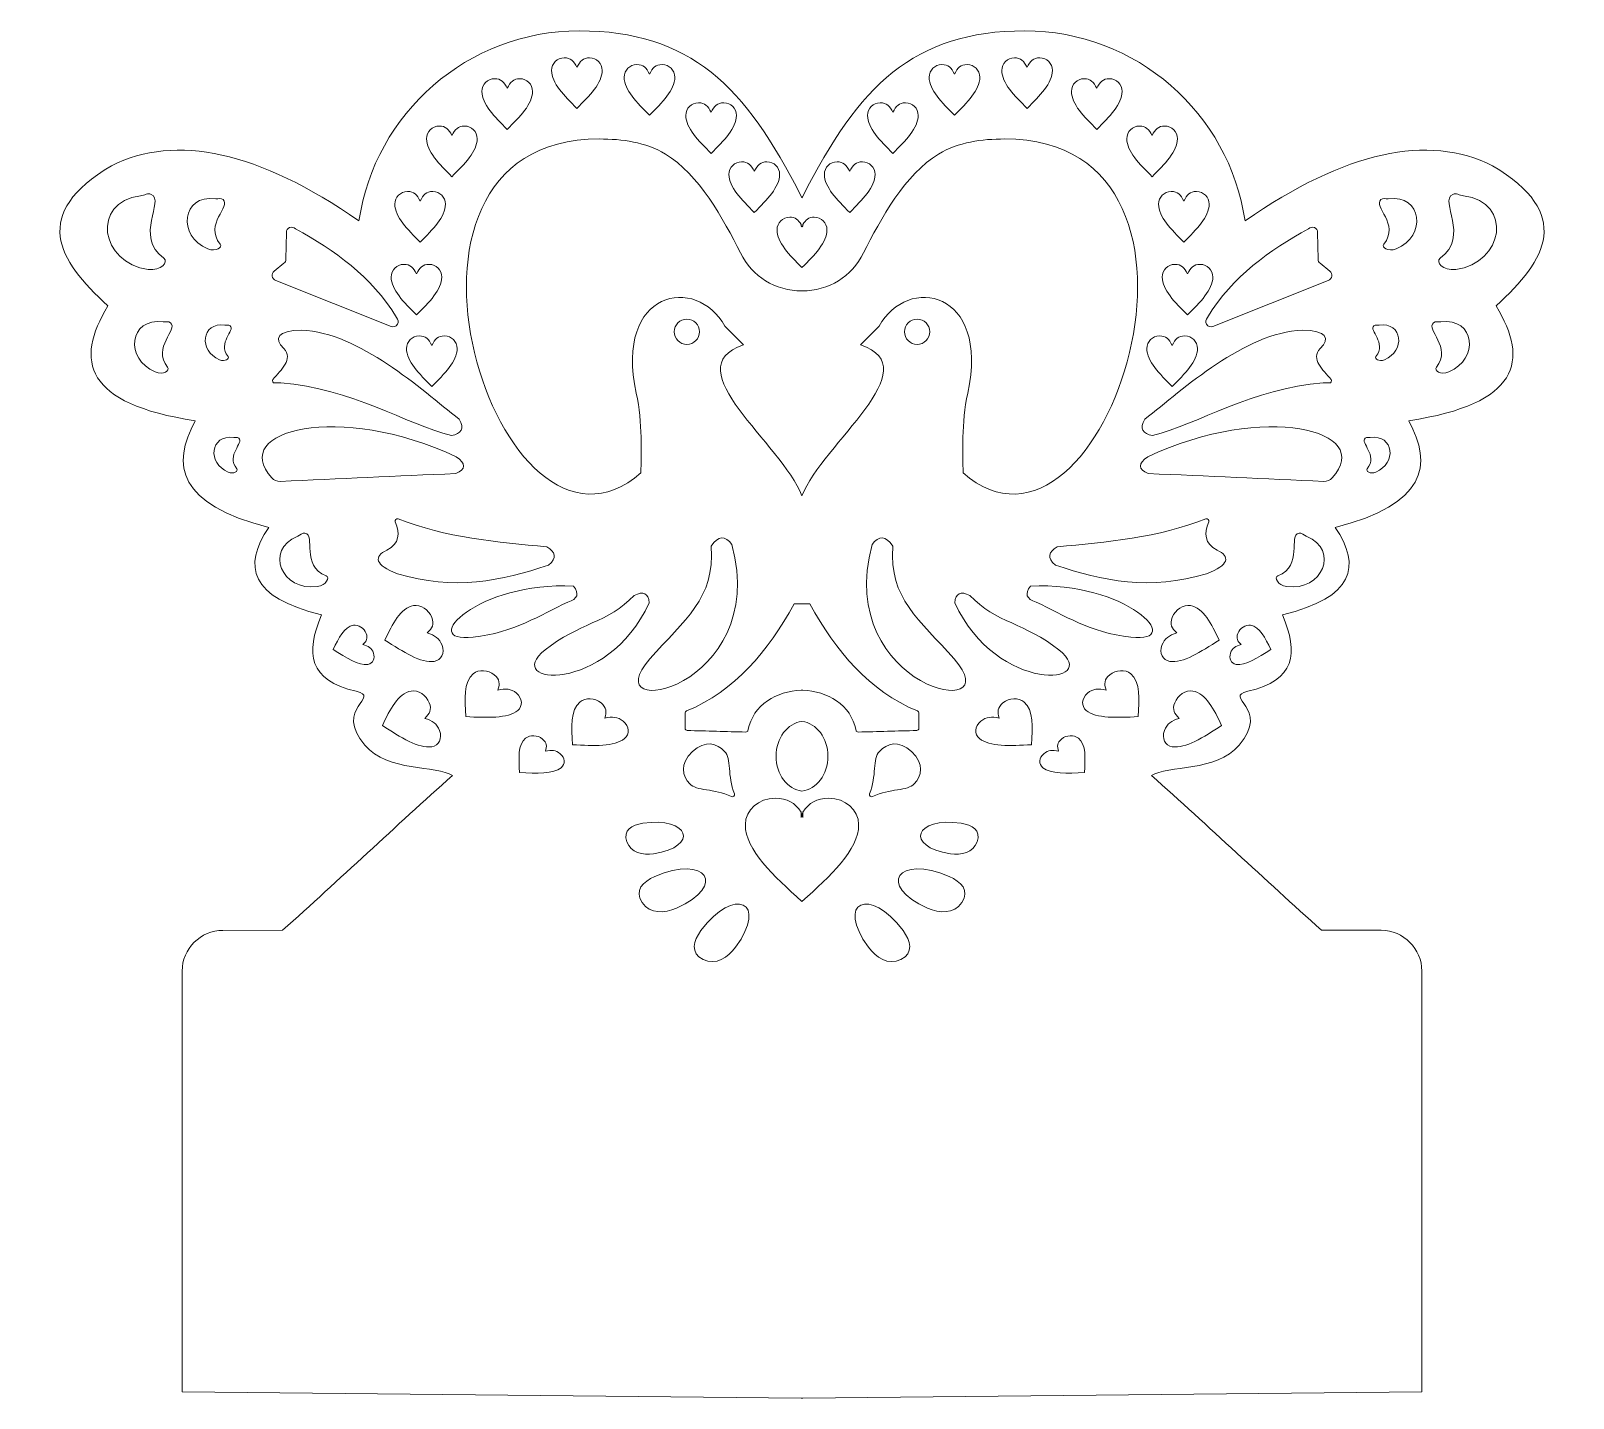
# Model space of a CAD drawing. Header units: millimetres. Extents: x -260 to 260, y -230 to 230.
import ezdxf

# ---------------------------------------------------------------- set-up
doc = ezdxf.new("R2010")
doc.units = ezdxf.units.MM
doc.header["$MEASUREMENT"] = 0
doc.layers.add('Layer 1', color=7, linetype='Continuous')

msp = doc.modelspace()

# ---------------------------------------------------------------- linework, layer by layer
at = {"layer": 'Layer 1', "color": 250, "lineweight": 20}
for points, knots in [([(0.2659, 174.5159), (0.2659, 174.5159), (0.2659, 174.6349), (0.2659, 174.6349), (0.2659, 174.6349), (0.1773, 174.4586), (0.0886, 174.2843), (0, 174.1077), (0, 174.1077), (-0.0886, 174.2843), (-0.1773, 174.4586), (-0.2659, 174.6349), (-0.2659, 174.6349), (-0.2659, 174.6349), (-0.2659, 174.5159), (-0.2659, 174.5159), (-0.2659, 174.5159), (-18.942, 211.7106), (-37.6958, 230.3104), (-75.047, 230.3104), (-75.047, 230.3104), (-112.7016, 230.3104), (-143.8947, 202.5189), (-149.2441, 166.3442), (-149.2441, 166.3442), (-183.0636, 189.6442), (-210.8863, 195.8759), (-232.6404, 184.8328), (-232.6404, 184.8328), (-259.7912, 168.7924), (-251.0795, 153.1689), (-233.8008, 137.6453), (-233.8008, 137.6453), (-245.1612, 119.1254), (-241.5349, 104.5912), (-204.4052, 98.9674), (-204.4052, 98.9674), (-212.6069, 83.9058), (-210.1472, 70.8341), (-179.6514, 62.9957), (-179.6514, 62.9957), (-188.4439, 49.9768), (-186.0768, 39.3987), (-161.8591, 33.6001), (-161.8591, 33.6001), (-167.4235, 20.5548), (-166.1028, 11.4515), (-150.2423, 7.8282), (-150.2423, 7.8282), (-141.4642, 5.8228), (-158.0282, 2.3066), (-147.2841, -10.3615), (-147.2841, -10.3615), (-139.5985, -19.4234), (-123.1211, -17.0746), (-117.7658, -20.549), (-117.7658, -20.549), (-136.8472, -37.5677), (-155.9282, -55.6784), (-175.0096, -72.6968), (-175.0096, -72.6968), (-175.0096, -72.6968), (-195.0942, -72.7169), (-195.0942, -72.7169), (-195.0942, -72.7169), (-202.6552, -72.7244), (-208.817, -78.8924), (-208.817, -86.4534), (-208.817, -86.4534), (-208.817, -86.4534), (-208.817, -228.1549), (-208.817, -228.1549), (-208.817, -228.1549), (-208.817, -228.1549), (-0.2659, -230.3049), (-0.2659, -230.3049), (-0.2659, -230.3049), (-0.2659, -230.3049), (-0.2659, -230.3104), (-0.2659, -230.3104), (-0.2659, -230.3104), (-0.2659, -230.3104), (0, -230.3077), (0, -230.3077), (0, -230.3077), (0, -230.3077), (0.2659, -230.3104), (0.2659, -230.3104), (0.2659, -230.3104), (0.2659, -230.3104), (0.2659, -230.3049), (0.2659, -230.3049), (0.2659, -230.3049), (0.2659, -230.3049), (208.817, -228.1549), (208.817, -228.1549), (208.817, -228.1549), (208.817, -228.1549), (208.817, -86.4467), (208.817, -86.4467), (208.817, -86.4467), (208.817, -78.899), (202.6798, -72.7387), (195.1322, -72.7102), (195.1322, -72.7102), (195.1322, -72.7102), (175.0096, -72.6343), (175.0096, -72.6343), (175.0096, -72.6343), (155.9283, -55.616), (136.8472, -37.5677), (117.7659, -20.549), (117.7659, -20.549), (123.1211, -17.0746), (139.5985, -19.4234), (147.2841, -10.3615), (147.2841, -10.3615), (158.0283, 2.3066), (141.4642, 5.8228), (150.2423, 7.8282), (150.2423, 7.8282), (166.1029, 11.4515), (167.4235, 20.5548), (161.8591, 33.6001), (161.8591, 33.6001), (186.0768, 39.3987), (188.4439, 49.9768), (179.6514, 62.9957), (179.6514, 62.9957), (210.1472, 70.8341), (212.6069, 83.9058), (204.4052, 98.9674), (204.4052, 98.9674), (241.535, 104.5912), (245.1612, 119.1254), (233.8008, 137.6453), (233.8008, 137.6453), (251.0795, 153.1689), (259.7913, 168.7924), (232.6404, 184.8328), (232.6404, 184.8328), (210.8863, 195.8759), (183.0636, 189.6442), (149.2441, 166.3442), (149.2441, 166.3442), (143.8947, 202.5189), (112.7016, 230.3104), (75.047, 230.3104), (75.047, 230.3104), (37.6958, 230.3104), (18.942, 211.7106), (0.2659, 174.5159)], [0, 0, 0, 0, 0.02564103, 0.02564103, 0.02564103, 0.02564103, 0.05128205, 0.05128205, 0.05128205, 0.05128205, 0.07692308, 0.07692308, 0.07692308, 0.07692308, 0.1025641, 0.1025641, 0.1025641, 0.1025641, 0.12820513, 0.12820513, 0.12820513, 0.12820513, 0.15384615, 0.15384615, 0.15384615, 0.15384615, 0.17948718, 0.17948718, 0.17948718, 0.17948718, 0.20512821, 0.20512821, 0.20512821, 0.20512821, 0.23076923, 0.23076923, 0.23076923, 0.23076923, 0.25641026, 0.25641026, 0.25641026, 0.25641026, 0.28205128, 0.28205128, 0.28205128, 0.28205128, 0.30769231, 0.30769231, 0.30769231, 0.30769231, 0.33333333, 0.33333333, 0.33333333, 0.33333333, 0.35897436, 0.35897436, 0.35897436, 0.35897436, 0.38461538, 0.38461538, 0.38461538, 0.38461538, 0.41025641, 0.41025641, 0.41025641, 0.41025641, 0.43589744, 0.43589744, 0.43589744, 0.43589744, 0.46153846, 0.46153846, 0.46153846, 0.46153846, 0.48717949, 0.48717949, 0.48717949, 0.48717949, 0.51282051, 0.51282051, 0.51282051, 0.51282051, 0.53846154, 0.53846154, 0.53846154, 0.53846154, 0.56410256, 0.56410256, 0.56410256, 0.56410256, 0.58974359, 0.58974359, 0.58974359, 0.58974359, 0.61538462, 0.61538462, 0.61538462, 0.61538462, 0.64102564, 0.64102564, 0.64102564, 0.64102564, 0.66666667, 0.66666667, 0.66666667, 0.66666667, 0.69230769, 0.69230769, 0.69230769, 0.69230769, 0.71794872, 0.71794872, 0.71794872, 0.71794872, 0.74358974, 0.74358974, 0.74358974, 0.74358974, 0.76923077, 0.76923077, 0.76923077, 0.76923077, 0.79487179, 0.79487179, 0.79487179, 0.79487179, 0.82051282, 0.82051282, 0.82051282, 0.82051282, 0.84615385, 0.84615385, 0.84615385, 0.84615385, 0.87179487, 0.87179487, 0.87179487, 0.87179487, 0.8974359, 0.8974359, 0.8974359, 0.8974359, 0.92307692, 0.92307692, 0.92307692, 0.92307692, 0.94871795, 0.94871795, 0.94871795, 0.94871795, 1, 1, 1, 1]), ([(-75.8286, 218.0429), (-74.7625, 220.175), (-73.6964, 221.2411), (-71.5636, 221.2411), (-71.5636, 221.2411), (-69.2097, 221.2411), (-67.2993, 219.3307), (-67.2993, 216.9768), (-67.2993, 216.9768), (-67.2993, 212.7118), (-71.5636, 208.4469), (-75.8286, 204.1825), (-75.8286, 204.1825), (-80.0936, 208.4469), (-84.3579, 212.7118), (-84.3579, 216.9768), (-84.3579, 216.9768), (-84.3579, 219.3307), (-82.4474, 221.2411), (-80.0936, 221.2411), (-80.0936, 221.2411), (-77.9611, 221.2411), (-76.8947, 220.175), (-75.8286, 218.0429)], [0, 0, 0, 0, 0.14285714, 0.14285714, 0.14285714, 0.14285714, 0.28571429, 0.28571429, 0.28571429, 0.28571429, 0.42857143, 0.42857143, 0.42857143, 0.42857143, 0.57142857, 0.57142857, 0.57142857, 0.57142857, 0.71428571, 0.71428571, 0.71428571, 0.71428571, 1, 1, 1, 1]), ([(-51.3757, 215.7427), (-50.3096, 217.8752), (-49.2431, 218.9413), (-47.1107, 218.9413), (-47.1107, 218.9413), (-44.7565, 218.9413), (-42.846, 217.0309), (-42.846, 214.6767), (-42.846, 214.6767), (-42.846, 210.412), (-47.1107, 206.147), (-51.3757, 201.8824), (-51.3757, 201.8824), (-55.6403, 206.147), (-59.905, 210.412), (-59.905, 214.6767), (-59.905, 214.6767), (-59.905, 217.0309), (-57.9945, 218.9413), (-55.6403, 218.9413), (-55.6403, 218.9413), (-53.5078, 218.9413), (-52.4417, 217.8752), (-51.3757, 215.7427)], [0, 0, 0, 0, 0.14285714, 0.14285714, 0.14285714, 0.14285714, 0.28571429, 0.28571429, 0.28571429, 0.28571429, 0.42857143, 0.42857143, 0.42857143, 0.42857143, 0.57142857, 0.57142857, 0.57142857, 0.57142857, 0.71428571, 0.71428571, 0.71428571, 0.71428571, 1, 1, 1, 1]), ([(51.3757, 215.7427), (50.3096, 217.8752), (49.2432, 218.9413), (47.1107, 218.9413), (47.1107, 218.9413), (44.7565, 218.9413), (42.846, 217.0309), (42.846, 214.6767), (42.846, 214.6767), (42.846, 210.412), (47.1107, 206.147), (51.3757, 201.8824), (51.3757, 201.8824), (55.6403, 206.147), (59.905, 210.412), (59.905, 214.6767), (59.905, 214.6767), (59.905, 217.0309), (57.9945, 218.9413), (55.6403, 218.9413), (55.6403, 218.9413), (53.5078, 218.9413), (52.4417, 217.8752), (51.3757, 215.7427)], [0, 0, 0, 0, 0.14285714, 0.14285714, 0.14285714, 0.14285714, 0.28571429, 0.28571429, 0.28571429, 0.28571429, 0.42857143, 0.42857143, 0.42857143, 0.42857143, 0.57142857, 0.57142857, 0.57142857, 0.57142857, 0.71428571, 0.71428571, 0.71428571, 0.71428571, 1, 1, 1, 1]), ([(75.8286, 218.0429), (74.7625, 220.175), (73.6965, 221.2411), (71.5637, 221.2411), (71.5637, 221.2411), (69.2098, 221.2411), (67.2993, 219.3307), (67.2993, 216.9768), (67.2993, 216.9768), (67.2993, 212.7118), (71.5637, 208.4469), (75.8286, 204.1825), (75.8286, 204.1825), (80.0936, 208.4469), (84.3579, 212.7118), (84.3579, 216.9768), (84.3579, 216.9768), (84.3579, 219.3307), (82.4475, 221.2411), (80.0936, 221.2411), (80.0936, 221.2411), (77.9611, 221.2411), (76.8947, 220.175), (75.8286, 218.0429)], [0, 0, 0, 0, 0.14285714, 0.14285714, 0.14285714, 0.14285714, 0.28571429, 0.28571429, 0.28571429, 0.28571429, 0.42857143, 0.42857143, 0.42857143, 0.42857143, 0.57142857, 0.57142857, 0.57142857, 0.57142857, 0.71428571, 0.71428571, 0.71428571, 0.71428571, 1, 1, 1, 1]), ([(-99.3046, 210.9787), (-98.2385, 213.1108), (-97.1724, 214.1772), (-95.0396, 214.1772), (-95.0396, 214.1772), (-92.6854, 214.1772), (-90.775, 212.2668), (-90.775, 209.9126), (-90.775, 209.9126), (-90.775, 205.6479), (-95.0396, 201.383), (-99.3046, 197.1183), (-99.3046, 197.1183), (-103.5692, 201.383), (-107.8339, 205.6479), (-107.8339, 209.9126), (-107.8339, 209.9126), (-107.8339, 212.2668), (-105.9234, 214.1772), (-103.5692, 214.1772), (-103.5692, 214.1772), (-101.4368, 214.1772), (-100.3707, 213.1108), (-99.3046, 210.9787)], [0, 0, 0, 0, 0.14285714, 0.14285714, 0.14285714, 0.14285714, 0.28571429, 0.28571429, 0.28571429, 0.28571429, 0.42857143, 0.42857143, 0.42857143, 0.42857143, 0.57142857, 0.57142857, 0.57142857, 0.57142857, 0.71428571, 0.71428571, 0.71428571, 0.71428571, 1, 1, 1, 1]), ([(99.3046, 210.9787), (98.2385, 213.1108), (97.1724, 214.1772), (95.0397, 214.1772), (95.0397, 214.1772), (92.6855, 214.1772), (90.775, 212.2668), (90.775, 209.9126), (90.775, 209.9126), (90.775, 205.6479), (95.0397, 201.383), (99.3046, 197.1183), (99.3046, 197.1183), (103.5693, 201.383), (107.8339, 205.6479), (107.8339, 209.9126), (107.8339, 209.9126), (107.8339, 212.2668), (105.9235, 214.1772), (103.5693, 214.1772), (103.5693, 214.1772), (101.4368, 214.1772), (100.3707, 213.1108), (99.3046, 210.9787)], [0, 0, 0, 0, 0.14285714, 0.14285714, 0.14285714, 0.14285714, 0.28571429, 0.28571429, 0.28571429, 0.28571429, 0.42857143, 0.42857143, 0.42857143, 0.42857143, 0.57142857, 0.57142857, 0.57142857, 0.57142857, 0.71428571, 0.71428571, 0.71428571, 0.71428571, 1, 1, 1, 1]), ([(-30.6123, 202.8909), (-29.5462, 205.023), (-28.4801, 206.0891), (-26.3473, 206.0891), (-26.3473, 206.0891), (-23.9931, 206.0891), (-22.083, 204.1787), (-22.083, 201.8245), (-22.083, 201.8245), (-22.083, 197.5598), (-26.3473, 193.2948), (-30.6123, 189.0305), (-30.6123, 189.0305), (-34.877, 193.2948), (-39.1416, 197.5598), (-39.1416, 201.8245), (-39.1416, 201.8245), (-39.1416, 204.1787), (-37.2312, 206.0891), (-34.877, 206.0891), (-34.877, 206.0891), (-32.7448, 206.0891), (-31.6784, 205.023), (-30.6123, 202.8909)], [0, 0, 0, 0, 0.14285714, 0.14285714, 0.14285714, 0.14285714, 0.28571429, 0.28571429, 0.28571429, 0.28571429, 0.42857143, 0.42857143, 0.42857143, 0.42857143, 0.57142857, 0.57142857, 0.57142857, 0.57142857, 0.71428571, 0.71428571, 0.71428571, 0.71428571, 1, 1, 1, 1]), ([(30.6123, 202.8909), (29.5462, 205.023), (28.4802, 206.0891), (26.3474, 206.0891), (26.3474, 206.0891), (23.9932, 206.0891), (22.083, 204.1787), (22.083, 201.8245), (22.083, 201.8245), (22.083, 197.5598), (26.3474, 193.2948), (30.6123, 189.0305), (30.6123, 189.0305), (34.877, 193.2948), (39.1416, 197.5598), (39.1416, 201.8245), (39.1416, 201.8245), (39.1416, 204.1787), (37.2312, 206.0891), (34.877, 206.0891), (34.877, 206.0891), (32.7448, 206.0891), (31.6784, 205.023), (30.6123, 202.8909)], [0, 0, 0, 0, 0.14285714, 0.14285714, 0.14285714, 0.14285714, 0.28571429, 0.28571429, 0.28571429, 0.28571429, 0.42857143, 0.42857143, 0.42857143, 0.42857143, 0.57142857, 0.57142857, 0.57142857, 0.57142857, 0.71428571, 0.71428571, 0.71428571, 0.71428571, 1, 1, 1, 1]), ([(-117.9422, 195.0444), (-116.8761, 197.1766), (-115.81, 198.243), (-113.6772, 198.243), (-113.6772, 198.243), (-111.3233, 198.243), (-109.4129, 196.3325), (-109.4129, 193.9783), (-109.4129, 193.9783), (-109.4129, 189.7137), (-113.6772, 185.4487), (-117.9422, 181.1841), (-117.9422, 181.1841), (-122.2072, 185.4487), (-126.4715, 189.7137), (-126.4715, 193.9783), (-126.4715, 193.9783), (-126.4715, 196.3325), (-124.5611, 198.243), (-122.2072, 198.243), (-122.2072, 198.243), (-120.0747, 198.243), (-119.0083, 197.1766), (-117.9422, 195.0444)], [0, 0, 0, 0, 0.14285714, 0.14285714, 0.14285714, 0.14285714, 0.28571429, 0.28571429, 0.28571429, 0.28571429, 0.42857143, 0.42857143, 0.42857143, 0.42857143, 0.57142857, 0.57142857, 0.57142857, 0.57142857, 0.71428571, 0.71428571, 0.71428571, 0.71428571, 1, 1, 1, 1]), ([(117.9422, 195.0444), (116.8761, 197.1766), (115.8101, 198.243), (113.6773, 198.243), (113.6773, 198.243), (111.3234, 198.243), (109.4129, 196.3325), (109.4129, 193.9783), (109.4129, 193.9783), (109.4129, 189.7137), (113.6773, 185.4487), (117.9422, 181.1841), (117.9422, 181.1841), (122.2072, 185.4487), (126.4715, 189.7137), (126.4715, 193.9783), (126.4715, 193.9783), (126.4715, 196.3325), (124.5611, 198.243), (122.2072, 198.243), (122.2072, 198.243), (120.0747, 198.243), (119.0083, 197.1766), (117.9422, 195.0444)], [0, 0, 0, 0, 0.14285714, 0.14285714, 0.14285714, 0.14285714, 0.28571429, 0.28571429, 0.28571429, 0.28571429, 0.42857143, 0.42857143, 0.42857143, 0.42857143, 0.57142857, 0.57142857, 0.57142857, 0.57142857, 0.71428571, 0.71428571, 0.71428571, 0.71428571, 1, 1, 1, 1]), ([(0, 73.6276), (-6.9516, 91.3766), (-43.012, 116.6944), (-19.761, 124.5244), (-19.761, 124.5244), (-19.761, 124.5244), (-26.0014, 130.8063), (-26.0014, 130.8063), (-26.0014, 130.8063), (-35.4279, 148.2224), (-63.4375, 143.0403), (-55.8112, 108.2451), (-55.8112, 108.2451), (-53.6175, 98.2363), (-54.2457, 87.7798), (-54.2457, 81.4609), (-54.2457, 81.4609), (-101.8222, 39.541), (-151.568, 193.8879), (-68.2827, 193.8879), (-68.2827, 193.8879), (-60.5553, 193.8879), (-52.7626, 192.8212), (-46.0246, 188.8046), (-46.0246, 188.8046), (-34.7779, 182.1008), (-26.4217, 166.8301), (-20.7627, 155.5122), (-20.7627, 155.5122), (-16.7384, 147.4633), (-9.0284, 142.6986), (-0.03, 142.6986), (-0.03, 142.6986), (-0.03, 142.6986), (-0.0068, 142.6986), (-0.0068, 142.6986), (-0.0068, 142.6986), (-0.0068, 142.6986), (-0.0024, 142.6986), (-0.0024, 142.6986), (-0.0024, 142.6986), (-0.0024, 142.6986), (-0.0022, 142.6986), (-0.0022, 142.6986), (-0.0022, 142.6986), (-0.0022, 142.6986), (0.0022, 142.6986), (0.0022, 142.6986), (0.0022, 142.6986), (0.0022, 142.6986), (0.0025, 142.6986), (0.0025, 142.6986), (0.0025, 142.6986), (0.0025, 142.6986), (0.0068, 142.6986), (0.0068, 142.6986), (0.0068, 142.6986), (0.0068, 142.6986), (0.03, 142.6986), (0.03, 142.6986), (0.03, 142.6986), (9.0284, 142.6986), (16.7385, 147.4633), (20.7628, 155.5122), (20.7628, 155.5122), (26.4217, 166.8301), (34.7779, 182.1008), (46.0247, 188.8046), (46.0247, 188.8046), (52.7626, 192.8212), (60.5553, 193.8879), (68.2827, 193.8879), (68.2827, 193.8879), (151.5681, 193.8879), (101.8223, 39.541), (54.2457, 81.4609), (54.2457, 81.4609), (54.2457, 87.7798), (53.6176, 98.2363), (55.8112, 108.2451), (55.8112, 108.2451), (63.4376, 143.0403), (35.4279, 148.2224), (26.0015, 130.8063), (26.0015, 130.8063), (26.0015, 130.8063), (19.761, 124.5244), (19.761, 124.5244), (19.761, 124.5244), (43.012, 116.6944), (6.9516, 91.3766), (0, 73.6276)], [0, 0, 0, 0, 0.04166667, 0.04166667, 0.04166667, 0.04166667, 0.08333333, 0.08333333, 0.08333333, 0.08333333, 0.125, 0.125, 0.125, 0.125, 0.16666667, 0.16666667, 0.16666667, 0.16666667, 0.20833333, 0.20833333, 0.20833333, 0.20833333, 0.25, 0.25, 0.25, 0.25, 0.29166667, 0.29166667, 0.29166667, 0.29166667, 0.33333333, 0.33333333, 0.33333333, 0.33333333, 0.375, 0.375, 0.375, 0.375, 0.41666667, 0.41666667, 0.41666667, 0.41666667, 0.45833333, 0.45833333, 0.45833333, 0.45833333, 0.5, 0.5, 0.5, 0.5, 0.54166667, 0.54166667, 0.54166667, 0.54166667, 0.58333333, 0.58333333, 0.58333333, 0.58333333, 0.625, 0.625, 0.625, 0.625, 0.66666667, 0.66666667, 0.66666667, 0.66666667, 0.70833333, 0.70833333, 0.70833333, 0.70833333, 0.75, 0.75, 0.75, 0.75, 0.79166667, 0.79166667, 0.79166667, 0.79166667, 0.83333333, 0.83333333, 0.83333333, 0.83333333, 0.875, 0.875, 0.875, 0.875, 0.91666667, 0.91666667, 0.91666667, 0.91666667, 1, 1, 1, 1]), ([(-16.0662, 183.0147), (-14.9998, 185.1469), (-13.9337, 186.2129), (-11.8013, 186.2129), (-11.8013, 186.2129), (-9.4471, 186.2129), (-7.5366, 184.3025), (-7.5366, 181.9483), (-7.5366, 181.9483), (-7.5366, 177.6836), (-11.8013, 173.4187), (-16.0662, 169.1543), (-16.0662, 169.1543), (-20.3309, 173.4187), (-24.5955, 177.6836), (-24.5955, 181.9483), (-24.5955, 181.9483), (-24.5955, 184.3025), (-22.6851, 186.2129), (-20.3309, 186.2129), (-20.3309, 186.2129), (-18.1984, 186.2129), (-17.1323, 185.1469), (-16.0662, 183.0147)], [0, 0, 0, 0, 0.14285714, 0.14285714, 0.14285714, 0.14285714, 0.28571429, 0.28571429, 0.28571429, 0.28571429, 0.42857143, 0.42857143, 0.42857143, 0.42857143, 0.57142857, 0.57142857, 0.57142857, 0.57142857, 0.71428571, 0.71428571, 0.71428571, 0.71428571, 1, 1, 1, 1]), ([(16.0663, 183.0147), (14.9999, 185.1469), (13.9338, 186.2129), (11.8013, 186.2129), (11.8013, 186.2129), (9.4471, 186.2129), (7.5366, 184.3025), (7.5366, 181.9483), (7.5366, 181.9483), (7.5366, 177.6836), (11.8013, 173.4187), (16.0663, 169.1543), (16.0663, 169.1543), (20.3309, 173.4187), (24.5956, 177.6836), (24.5956, 181.9483), (24.5956, 181.9483), (24.5956, 184.3025), (22.6851, 186.2129), (20.3309, 186.2129), (20.3309, 186.2129), (18.1984, 186.2129), (17.1323, 185.1469), (16.0663, 183.0147)], [0, 0, 0, 0, 0.14285714, 0.14285714, 0.14285714, 0.14285714, 0.28571429, 0.28571429, 0.28571429, 0.28571429, 0.42857143, 0.42857143, 0.42857143, 0.42857143, 0.57142857, 0.57142857, 0.57142857, 0.57142857, 0.71428571, 0.71428571, 0.71428571, 0.71428571, 1, 1, 1, 1]), ([(-214.9527, 153.6796), (-213.3686, 152.5157), (-215.9158, 149.3709), (-220.2355, 149.926), (-220.2355, 149.926), (-236.4604, 152.0102), (-239.6493, 172.5936), (-222.8352, 174.7387), (-222.8352, 174.7387), (-221.5066, 174.9082), (-220.4337, 175.7931), (-219.219, 175.2278), (-219.219, 175.2278), (-214.4678, 173.0161), (-225.2207, 161.2233), (-214.9527, 153.6796)], [0, 0, 0, 0, 0.2, 0.2, 0.2, 0.2, 0.4, 0.4, 0.4, 0.4, 0.6, 0.6, 0.6, 0.6, 1, 1, 1, 1]), ([(-195.9962, 158.4405), (-195.1525, 157.3917), (-197.3915, 155.7577), (-200.1534, 156.8843), (-200.1534, 156.8843), (-210.5275, 161.1168), (-209.0196, 175.3037), (-197.5119, 173.7672), (-197.5119, 173.7672), (-196.6025, 173.6459), (-195.7369, 174.0429), (-195.0318, 173.4551), (-195.0318, 173.4551), (-192.2754, 171.1562), (-201.4673, 165.2395), (-195.9962, 158.4405)], [0, 0, 0, 0, 0.2, 0.2, 0.2, 0.2, 0.4, 0.4, 0.4, 0.4, 0.6, 0.6, 0.6, 0.6, 1, 1, 1, 1]), ([(-128.639, 172.9856), (-127.573, 175.1177), (-126.5069, 176.1838), (-124.3741, 176.1838), (-124.3741, 176.1838), (-122.0199, 176.1838), (-120.1094, 174.2733), (-120.1094, 171.9195), (-120.1094, 171.9195), (-120.1094, 167.6545), (-124.3741, 163.3895), (-128.639, 159.1252), (-128.639, 159.1252), (-132.9037, 163.3895), (-137.1683, 167.6545), (-137.1683, 171.9195), (-137.1683, 171.9195), (-137.1683, 174.2733), (-135.2579, 176.1838), (-132.9037, 176.1838), (-132.9037, 176.1838), (-130.7712, 176.1838), (-129.7051, 175.1177), (-128.639, 172.9856)], [0, 0, 0, 0, 0.14285714, 0.14285714, 0.14285714, 0.14285714, 0.28571429, 0.28571429, 0.28571429, 0.28571429, 0.42857143, 0.42857143, 0.42857143, 0.42857143, 0.57142857, 0.57142857, 0.57142857, 0.57142857, 0.71428571, 0.71428571, 0.71428571, 0.71428571, 1, 1, 1, 1]), ([(128.6391, 172.9856), (127.573, 175.1177), (126.5069, 176.1838), (124.3741, 176.1838), (124.3741, 176.1838), (122.0199, 176.1838), (120.1095, 174.2733), (120.1095, 171.9195), (120.1095, 171.9195), (120.1095, 167.6545), (124.3741, 163.3895), (128.6391, 159.1252), (128.6391, 159.1252), (132.9037, 163.3895), (137.1684, 167.6545), (137.1684, 171.9195), (137.1684, 171.9195), (137.1684, 174.2733), (135.2579, 176.1838), (132.9037, 176.1838), (132.9037, 176.1838), (130.7712, 176.1838), (129.7052, 175.1177), (128.6391, 172.9856)], [0, 0, 0, 0, 0.14285714, 0.14285714, 0.14285714, 0.14285714, 0.28571429, 0.28571429, 0.28571429, 0.28571429, 0.42857143, 0.42857143, 0.42857143, 0.42857143, 0.57142857, 0.57142857, 0.57142857, 0.57142857, 0.71428571, 0.71428571, 0.71428571, 0.71428571, 1, 1, 1, 1]), ([(195.9963, 158.4405), (195.1525, 157.3917), (197.3915, 155.7577), (200.1534, 156.8843), (200.1534, 156.8843), (210.5275, 161.1168), (209.0197, 175.3037), (197.5119, 173.7672), (197.5119, 173.7672), (196.6025, 173.6459), (195.7369, 174.0429), (195.0319, 173.4551), (195.0319, 173.4551), (192.2754, 171.1562), (201.4673, 165.2395), (195.9963, 158.4405)], [0, 0, 0, 0, 0.2, 0.2, 0.2, 0.2, 0.4, 0.4, 0.4, 0.4, 0.6, 0.6, 0.6, 0.6, 1, 1, 1, 1]), ([(214.9528, 153.6796), (213.3686, 152.5157), (215.9159, 149.3709), (220.2356, 149.926), (220.2356, 149.926), (236.4604, 152.0102), (239.6493, 172.5936), (222.8353, 174.7387), (222.8353, 174.7387), (221.5066, 174.9082), (220.4338, 175.7931), (219.219, 175.2278), (219.219, 175.2278), (214.4678, 173.0161), (225.2207, 161.2233), (214.9528, 153.6796)], [0, 0, 0, 0, 0.2, 0.2, 0.2, 0.2, 0.4, 0.4, 0.4, 0.4, 0.6, 0.6, 0.6, 0.6, 1, 1, 1, 1]), ([(0, 150.5895), (-4.2264, 154.8162), (-8.4157, 159.0434), (-8.4157, 163.2702), (-8.4157, 163.2702), (-8.4157, 165.6244), (-6.5053, 167.5348), (-4.1511, 167.5348), (-4.1511, 167.5348), (-2.2707, 167.5348), (-1.2193, 166.7052), (-0.2659, 165.0468), (-0.2659, 165.0468), (-0.2659, 165.0468), (-0.2659, 164.6334), (-0.2659, 164.6334), (-0.2659, 164.6334), (-0.215, 164.5368), (-0.1643, 164.4377), (-0.1135, 164.3362), (-0.1135, 164.3362), (-0.0757, 164.4119), (-0.0379, 164.4861), (0, 164.5591), (0, 164.5591), (0.0379, 164.4861), (0.0757, 164.4119), (0.1136, 164.3362), (0.1136, 164.3362), (0.1643, 164.4377), (0.2151, 164.5368), (0.2659, 164.6334), (0.2659, 164.6334), (0.2659, 164.6334), (0.2659, 165.0468), (0.2659, 165.0468), (0.2659, 165.0468), (1.2193, 166.7052), (2.2708, 167.5348), (4.1511, 167.5348), (4.1511, 167.5348), (6.5053, 167.5348), (8.4158, 165.6244), (8.4158, 163.2702), (8.4158, 163.2702), (8.4158, 159.0434), (4.2264, 154.8162), (0, 150.5895)], [0, 0, 0, 0, 0.07692308, 0.07692308, 0.07692308, 0.07692308, 0.15384615, 0.15384615, 0.15384615, 0.15384615, 0.23076923, 0.23076923, 0.23076923, 0.23076923, 0.30769231, 0.30769231, 0.30769231, 0.30769231, 0.38461538, 0.38461538, 0.38461538, 0.38461538, 0.46153846, 0.46153846, 0.46153846, 0.46153846, 0.53846154, 0.53846154, 0.53846154, 0.53846154, 0.61538462, 0.61538462, 0.61538462, 0.61538462, 0.69230769, 0.69230769, 0.69230769, 0.69230769, 0.76923077, 0.76923077, 0.76923077, 0.76923077, 0.84615385, 0.84615385, 0.84615385, 0.84615385, 1, 1, 1, 1]), ([(-177.3042, 146.2199), (-177.3042, 146.2199), (-138.4327, 130.6908), (-138.4327, 130.6908), (-138.4327, 130.6908), (-137.6205, 130.3667), (-136.7146, 130.7223), (-136.2628, 131.4714), (-136.2628, 131.4714), (-135.811, 132.2206), (-136.1303, 133.0077), (-136.5853, 133.7548), (-136.5853, 133.7548), (-145.129, 147.7848), (-157.4532, 156.3549), (-170.6471, 163.6682), (-170.6471, 163.6682), (-171.2929, 164.0257), (-171.9301, 164.2986), (-172.6087, 164.008), (-172.6087, 164.008), (-173.2874, 163.7174), (-173.7067, 163.0919), (-173.717, 162.3534), (-173.717, 162.3534), (-173.717, 162.3534), (-173.8412, 153.4045), (-173.8412, 153.4045), (-173.8412, 153.4045), (-173.8492, 152.8368), (-174.0877, 152.3519), (-174.532, 151.9989), (-174.532, 151.9989), (-174.532, 151.9989), (-177.8359, 149.3751), (-177.8359, 149.3751), (-177.8359, 149.3751), (-178.3706, 148.9503), (-178.6146, 148.3141), (-178.5013, 147.6406), (-178.5013, 147.6406), (-178.388, 146.9671), (-177.9382, 146.4725), (-177.3042, 146.2199)], [0, 0, 0, 0, 0.08333333, 0.08333333, 0.08333333, 0.08333333, 0.16666667, 0.16666667, 0.16666667, 0.16666667, 0.25, 0.25, 0.25, 0.25, 0.33333333, 0.33333333, 0.33333333, 0.33333333, 0.41666667, 0.41666667, 0.41666667, 0.41666667, 0.5, 0.5, 0.5, 0.5, 0.58333333, 0.58333333, 0.58333333, 0.58333333, 0.66666667, 0.66666667, 0.66666667, 0.66666667, 0.75, 0.75, 0.75, 0.75, 0.83333333, 0.83333333, 0.83333333, 0.83333333, 1, 1, 1, 1]), ([(177.3043, 146.2199), (177.3043, 146.2199), (138.4327, 130.6908), (138.4327, 130.6908), (138.4327, 130.6908), (137.6205, 130.3667), (136.7147, 130.7223), (136.2629, 131.4714), (136.2629, 131.4714), (135.8111, 132.2206), (136.1303, 133.0077), (136.5853, 133.7548), (136.5853, 133.7548), (145.1291, 147.7848), (157.4532, 156.3549), (170.6472, 163.6682), (170.6472, 163.6682), (171.293, 164.0257), (171.9301, 164.2986), (172.6088, 164.008), (172.6088, 164.008), (173.2874, 163.7174), (173.7067, 163.0919), (173.717, 162.3534), (173.717, 162.3534), (173.717, 162.3534), (173.8412, 153.4045), (173.8412, 153.4045), (173.8412, 153.4045), (173.8492, 152.8368), (174.0877, 152.3519), (174.5321, 151.9989), (174.5321, 151.9989), (174.5321, 151.9989), (177.8359, 149.3751), (177.8359, 149.3751), (177.8359, 149.3751), (178.3707, 148.9503), (178.6146, 148.3141), (178.5013, 147.6406), (178.5013, 147.6406), (178.3881, 146.9671), (177.9382, 146.4725), (177.3043, 146.2199)], [0, 0, 0, 0, 0.08333333, 0.08333333, 0.08333333, 0.08333333, 0.16666667, 0.16666667, 0.16666667, 0.16666667, 0.25, 0.25, 0.25, 0.25, 0.33333333, 0.33333333, 0.33333333, 0.33333333, 0.41666667, 0.41666667, 0.41666667, 0.41666667, 0.5, 0.5, 0.5, 0.5, 0.58333333, 0.58333333, 0.58333333, 0.58333333, 0.66666667, 0.66666667, 0.66666667, 0.66666667, 0.75, 0.75, 0.75, 0.75, 0.83333333, 0.83333333, 0.83333333, 0.83333333, 1, 1, 1, 1]), ([(-129.8734, 148.4509), (-128.8073, 150.583), (-127.7413, 151.6491), (-125.6085, 151.6491), (-125.6085, 151.6491), (-123.2546, 151.6491), (-121.3441, 149.7387), (-121.3441, 147.3845), (-121.3441, 147.3845), (-121.3441, 143.1198), (-125.6085, 138.8549), (-129.8734, 134.5905), (-129.8734, 134.5905), (-134.1384, 138.8549), (-138.4027, 143.1198), (-138.4027, 147.3845), (-138.4027, 147.3845), (-138.4027, 149.7387), (-136.4923, 151.6491), (-134.1384, 151.6491), (-134.1384, 151.6491), (-132.0059, 151.6491), (-130.9395, 150.583), (-129.8734, 148.4509)], [0, 0, 0, 0, 0.14285714, 0.14285714, 0.14285714, 0.14285714, 0.28571429, 0.28571429, 0.28571429, 0.28571429, 0.42857143, 0.42857143, 0.42857143, 0.42857143, 0.57142857, 0.57142857, 0.57142857, 0.57142857, 0.71428571, 0.71428571, 0.71428571, 0.71428571, 1, 1, 1, 1]), ([(129.8735, 148.4509), (128.8074, 150.583), (127.7413, 151.6491), (125.6085, 151.6491), (125.6085, 151.6491), (123.2546, 151.6491), (121.3442, 149.7387), (121.3442, 147.3845), (121.3442, 147.3845), (121.3442, 143.1198), (125.6085, 138.8549), (129.8735, 134.5905), (129.8735, 134.5905), (134.1384, 138.8549), (138.4028, 143.1198), (138.4028, 147.3845), (138.4028, 147.3845), (138.4028, 149.7387), (136.4923, 151.6491), (134.1384, 151.6491), (134.1384, 151.6491), (132.0059, 151.6491), (130.9395, 150.583), (129.8735, 148.4509)], [0, 0, 0, 0, 0.14285714, 0.14285714, 0.14285714, 0.14285714, 0.28571429, 0.28571429, 0.28571429, 0.28571429, 0.42857143, 0.42857143, 0.42857143, 0.42857143, 0.57142857, 0.57142857, 0.57142857, 0.57142857, 0.71428571, 0.71428571, 0.71428571, 0.71428571, 1, 1, 1, 1]), ([(-213.7084, 116.9579), (-212.8647, 115.9088), (-215.1037, 114.2751), (-217.8656, 115.4017), (-217.8656, 115.4017), (-228.2396, 119.6342), (-226.7318, 133.8211), (-215.224, 132.2846), (-215.224, 132.2846), (-214.3146, 132.1633), (-213.449, 132.5604), (-212.744, 131.9725), (-212.744, 131.9725), (-209.9876, 129.6733), (-219.1794, 123.7569), (-213.7084, 116.9579)], [0, 0, 0, 0, 0.2, 0.2, 0.2, 0.2, 0.4, 0.4, 0.4, 0.4, 0.6, 0.6, 0.6, 0.6, 1, 1, 1, 1]), ([(-193.3412, 120.5908), (-192.7578, 119.8659), (-194.3056, 118.7367), (-196.2144, 119.5154), (-196.2144, 119.5154), (-203.3845, 122.4405), (-202.3422, 132.2457), (-194.3886, 131.1834), (-194.3886, 131.1834), (-193.7605, 131.0998), (-193.1616, 131.3743), (-192.6751, 130.9678), (-192.6751, 130.9678), (-190.7698, 129.3789), (-197.1222, 125.2902), (-193.3412, 120.5908)], [0, 0, 0, 0, 0.2, 0.2, 0.2, 0.2, 0.4, 0.4, 0.4, 0.4, 0.6, 0.6, 0.6, 0.6, 1, 1, 1, 1]), ([(-38.7745, 133.2007), (-41.1241, 133.2007), (-43.0288, 131.2961), (-43.0288, 128.9464), (-43.0288, 128.9464), (-43.0288, 126.597), (-41.1241, 124.692), (-38.7745, 124.692), (-38.7745, 124.692), (-36.4251, 124.692), (-34.5201, 126.597), (-34.5201, 128.9464), (-34.5201, 128.9464), (-34.5201, 131.2961), (-36.4251, 133.2007), (-38.7745, 133.2007)], [0, 0, 0, 0, 0.2, 0.2, 0.2, 0.2, 0.4, 0.4, 0.4, 0.4, 0.6, 0.6, 0.6, 0.6, 1, 1, 1, 1]), ([(38.7745, 133.2007), (41.1242, 133.2007), (43.0288, 131.2961), (43.0288, 128.9464), (43.0288, 128.9464), (43.0288, 126.597), (41.1242, 124.692), (38.7745, 124.692), (38.7745, 124.692), (36.4251, 124.692), (34.5201, 126.597), (34.5201, 128.9464), (34.5201, 128.9464), (34.5201, 131.2961), (36.4251, 133.2007), (38.7745, 133.2007)], [0, 0, 0, 0, 0.2, 0.2, 0.2, 0.2, 0.4, 0.4, 0.4, 0.4, 0.6, 0.6, 0.6, 0.6, 1, 1, 1, 1]), ([(193.3412, 120.5908), (192.7578, 119.8659), (194.3056, 118.7367), (196.2144, 119.5154), (196.2144, 119.5154), (203.3845, 122.4405), (202.3422, 132.2457), (194.3886, 131.1834), (194.3886, 131.1834), (193.7605, 131.0998), (193.1616, 131.3743), (192.6751, 130.9678), (192.6751, 130.9678), (190.7698, 129.3789), (197.1222, 125.2902), (193.3412, 120.5908)], [0, 0, 0, 0, 0.2, 0.2, 0.2, 0.2, 0.4, 0.4, 0.4, 0.4, 0.6, 0.6, 0.6, 0.6, 1, 1, 1, 1]), ([(213.7084, 116.9579), (212.8647, 115.9088), (215.1037, 114.2751), (217.8656, 115.4017), (217.8656, 115.4017), (228.2397, 119.6342), (226.7318, 133.8211), (215.224, 132.2846), (215.224, 132.2846), (214.3146, 132.1633), (213.4491, 132.5604), (212.744, 131.9725), (212.744, 131.9725), (209.9876, 129.6733), (219.1794, 123.7569), (213.7084, 116.9579)], [0, 0, 0, 0, 0.2, 0.2, 0.2, 0.2, 0.4, 0.4, 0.4, 0.4, 0.6, 0.6, 0.6, 0.6, 1, 1, 1, 1]), ([(-177.6331, 111.6812), (-176.9651, 111.7037), (-176.2848, 111.7285), (-175.5978, 111.678), (-175.5978, 111.678), (-151.7823, 109.9294), (-133.3642, 97.8115), (-118.1156, 93.941), (-118.1156, 93.941), (-114.8682, 94.593), (-113.5231, 96.2055), (-115.5503, 99.5196), (-115.5503, 99.5196), (-128.4579, 109.6607), (-149.1524, 128.7034), (-168.5851, 129.5031), (-168.5851, 129.5031), (-176.7929, 129.4036), (-177.961, 126.662), (-174.6048, 123.3145), (-174.6048, 123.3145), (-171.2125, 119.6441), (-175.4672, 116.2596), (-178.2184, 112.857), (-178.2184, 112.857), (-178.3999, 112.6327), (-178.4324, 112.3399), (-178.3034, 112.0812), (-178.3034, 112.0812), (-178.1744, 111.8225), (-177.9208, 111.6719), (-177.6331, 111.6812)], [0, 0, 0, 0, 0.11111111, 0.11111111, 0.11111111, 0.11111111, 0.22222222, 0.22222222, 0.22222222, 0.22222222, 0.33333333, 0.33333333, 0.33333333, 0.33333333, 0.44444444, 0.44444444, 0.44444444, 0.44444444, 0.55555556, 0.55555556, 0.55555556, 0.55555556, 0.66666667, 0.66666667, 0.66666667, 0.66666667, 0.77777778, 0.77777778, 0.77777778, 0.77777778, 1, 1, 1, 1]), ([(-124.7052, 124.3464), (-123.6391, 126.4786), (-122.573, 127.5447), (-120.4402, 127.5447), (-120.4402, 127.5447), (-118.0863, 127.5447), (-116.1759, 125.6345), (-116.1759, 123.2803), (-116.1759, 123.2803), (-116.1759, 119.0154), (-120.4402, 114.7507), (-124.7052, 110.4861), (-124.7052, 110.4861), (-128.9702, 114.7507), (-133.2345, 119.0154), (-133.2345, 123.2803), (-133.2345, 123.2803), (-133.2345, 125.6345), (-131.324, 127.5447), (-128.9702, 127.5447), (-128.9702, 127.5447), (-126.8377, 127.5447), (-125.7713, 126.4786), (-124.7052, 124.3464)], [0, 0, 0, 0, 0.14285714, 0.14285714, 0.14285714, 0.14285714, 0.28571429, 0.28571429, 0.28571429, 0.28571429, 0.42857143, 0.42857143, 0.42857143, 0.42857143, 0.57142857, 0.57142857, 0.57142857, 0.57142857, 0.71428571, 0.71428571, 0.71428571, 0.71428571, 1, 1, 1, 1]), ([(177.6331, 111.6812), (176.9651, 111.7037), (176.2849, 111.7285), (175.5978, 111.678), (175.5978, 111.678), (151.7823, 109.9294), (133.3642, 97.8115), (118.1157, 93.941), (118.1157, 93.941), (114.8682, 94.593), (113.5231, 96.2055), (115.5504, 99.5196), (115.5504, 99.5196), (128.4579, 109.6607), (149.1524, 128.7034), (168.5851, 129.5031), (168.5851, 129.5031), (176.793, 129.4036), (177.961, 126.662), (174.6048, 123.3145), (174.6048, 123.3145), (171.2125, 119.6441), (175.4672, 116.2596), (178.2185, 112.857), (178.2185, 112.857), (178.4, 112.6327), (178.4325, 112.3399), (178.3034, 112.0812), (178.3034, 112.0812), (178.1744, 111.8225), (177.9208, 111.6719), (177.6331, 111.6812)], [0, 0, 0, 0, 0.11111111, 0.11111111, 0.11111111, 0.11111111, 0.22222222, 0.22222222, 0.22222222, 0.22222222, 0.33333333, 0.33333333, 0.33333333, 0.33333333, 0.44444444, 0.44444444, 0.44444444, 0.44444444, 0.55555556, 0.55555556, 0.55555556, 0.55555556, 0.66666667, 0.66666667, 0.66666667, 0.66666667, 0.77777778, 0.77777778, 0.77777778, 0.77777778, 1, 1, 1, 1]), ([(124.7052, 124.3464), (123.6391, 126.4786), (122.5731, 127.5447), (120.4403, 127.5447), (120.4403, 127.5447), (118.0864, 127.5447), (116.1759, 125.6345), (116.1759, 123.2803), (116.1759, 123.2803), (116.1759, 119.0154), (120.4403, 114.7507), (124.7052, 110.4861), (124.7052, 110.4861), (128.9702, 114.7507), (133.2345, 119.0154), (133.2345, 123.2803), (133.2345, 123.2803), (133.2345, 125.6345), (131.3241, 127.5447), (128.9702, 127.5447), (128.9702, 127.5447), (126.8377, 127.5447), (125.7713, 126.4786), (124.7052, 124.3464)], [0, 0, 0, 0, 0.14285714, 0.14285714, 0.14285714, 0.14285714, 0.28571429, 0.28571429, 0.28571429, 0.28571429, 0.42857143, 0.42857143, 0.42857143, 0.42857143, 0.57142857, 0.57142857, 0.57142857, 0.57142857, 0.71428571, 0.71428571, 0.71428571, 0.71428571, 1, 1, 1, 1]), ([(-116.4661, 86.7861), (-113.2328, 84.5436), (-113.0587, 82.6463), (-116.6592, 81.1777), (-116.6592, 81.1777), (-136.36, 80.2995), (-156.0618, 79.4207), (-175.7619, 78.5425), (-175.7619, 78.5425), (-176.8853, 78.4927), (-177.8728, 78.9023), (-178.6294, 79.7341), (-178.6294, 79.7341), (-193.2607, 95.8055), (-155.6962, 105.3417), (-116.4661, 86.7861)], [0, 0, 0, 0, 0.2, 0.2, 0.2, 0.2, 0.4, 0.4, 0.4, 0.4, 0.6, 0.6, 0.6, 0.6, 1, 1, 1, 1]), ([(116.4662, 86.7861), (113.2329, 84.5436), (113.0588, 82.6463), (116.6593, 81.1777), (116.6593, 81.1777), (136.3601, 80.2995), (156.0618, 79.4207), (175.7619, 78.5425), (175.7619, 78.5425), (176.8853, 78.4927), (177.8729, 78.9023), (178.6294, 79.7341), (178.6294, 79.7341), (193.2608, 95.8055), (155.6962, 105.3417), (116.4662, 86.7861)], [0, 0, 0, 0, 0.2, 0.2, 0.2, 0.2, 0.4, 0.4, 0.4, 0.4, 0.6, 0.6, 0.6, 0.6, 1, 1, 1, 1]), ([(-190.4139, 82.7351), (-189.8305, 82.0101), (-191.3783, 80.881), (-193.2871, 81.6597), (-193.2871, 81.6597), (-200.4572, 84.5848), (-199.4149, 94.39), (-191.4613, 93.3277), (-191.4613, 93.3277), (-190.8332, 93.2441), (-190.2343, 93.5186), (-189.7474, 93.1121), (-189.7474, 93.1121), (-187.8425, 91.5231), (-194.1949, 87.4342), (-190.4139, 82.7351)], [0, 0, 0, 0, 0.2, 0.2, 0.2, 0.2, 0.4, 0.4, 0.4, 0.4, 0.6, 0.6, 0.6, 0.6, 1, 1, 1, 1]), ([(190.4139, 82.7351), (189.8305, 82.0101), (191.3783, 80.881), (193.2871, 81.6597), (193.2871, 81.6597), (200.4572, 84.5848), (199.4149, 94.39), (191.4613, 93.3277), (191.4613, 93.3277), (190.8332, 93.2441), (190.2343, 93.5186), (189.7475, 93.1121), (189.7475, 93.1121), (187.8425, 91.5231), (194.1949, 87.4342), (190.4139, 82.7351)], [0, 0, 0, 0, 0.2, 0.2, 0.2, 0.2, 0.4, 0.4, 0.4, 0.4, 0.6, 0.6, 0.6, 0.6, 1, 1, 1, 1]), ([(-136.0553, 65.8632), (-120.1683, 59.6736), (-102.4784, 57.9951), (-85.9607, 56.521), (-85.9607, 56.521), (-83.0778, 54.8091), (-82.3332, 52.8179), (-85.3809, 50.3324), (-85.3809, 50.3324), (-101.1098, 44.9743), (-117.4138, 41.6799), (-136.2426, 47.4315), (-136.2426, 47.4315), (-144.0491, 50.2784), (-144.2454, 53.2887), (-139.9171, 55.361), (-139.9171, 55.361), (-135.4465, 57.729), (-135.5218, 60.7638), (-137.0087, 64.9367), (-137.0087, 64.9367), (-137.1069, 65.2122), (-137.04, 65.5024), (-136.8295, 65.7065), (-136.8295, 65.7065), (-136.62, 65.9108), (-136.3282, 65.9697), (-136.0553, 65.8632)], [0, 0, 0, 0, 0.125, 0.125, 0.125, 0.125, 0.25, 0.25, 0.25, 0.25, 0.375, 0.375, 0.375, 0.375, 0.5, 0.5, 0.5, 0.5, 0.625, 0.625, 0.625, 0.625, 0.75, 0.75, 0.75, 0.75, 1, 1, 1, 1]), ([(136.0553, 65.8632), (120.1683, 59.6736), (102.4784, 57.9951), (85.9607, 56.521), (85.9607, 56.521), (83.0779, 54.8091), (82.3332, 52.8179), (85.3809, 50.3324), (85.3809, 50.3324), (101.1099, 44.9743), (117.4138, 41.6799), (136.2426, 47.4315), (136.2426, 47.4315), (144.0491, 50.2784), (144.2455, 53.2887), (139.9171, 55.361), (139.9171, 55.361), (135.4465, 57.729), (135.5218, 60.7638), (137.0088, 64.9367), (137.0088, 64.9367), (137.1069, 65.2122), (137.04, 65.5024), (136.8295, 65.7065), (136.8295, 65.7065), (136.6201, 65.9108), (136.3282, 65.9697), (136.0553, 65.8632)], [0, 0, 0, 0, 0.125, 0.125, 0.125, 0.125, 0.25, 0.25, 0.25, 0.25, 0.375, 0.375, 0.375, 0.375, 0.5, 0.5, 0.5, 0.5, 0.625, 0.625, 0.625, 0.625, 0.75, 0.75, 0.75, 0.75, 1, 1, 1, 1]), ([(-160.3296, 46.7335), (-158.992, 46.2151), (-160.1874, 43.5147), (-163.3368, 43.0832), (-163.3368, 43.0832), (-175.1631, 41.462), (-181.3295, 55.3552), (-169.8929, 60.0681), (-169.8929, 60.0681), (-168.9893, 60.4404), (-168.4017, 61.268), (-167.4383, 61.1014), (-167.4383, 61.1014), (-163.6704, 60.4478), (-168.9996, 50.0924), (-160.3296, 46.7335)], [0, 0, 0, 0, 0.2, 0.2, 0.2, 0.2, 0.4, 0.4, 0.4, 0.4, 0.6, 0.6, 0.6, 0.6, 1, 1, 1, 1]), ([(-30.5563, 56.6678), (-28.2356, 60.4227), (-25.9145, 60.3265), (-23.5941, 57.2483), (-23.5941, 57.2483), (-10.7201, 8.4196), (-70.6578, -3.1931), (-51.2595, 18.7248), (-51.2595, 18.7248), (-39.5709, 31.9304), (-29.3036, 39.002), (-30.5563, 56.6678)], [0, 0, 0, 0, 0.25, 0.25, 0.25, 0.25, 0.5, 0.5, 0.5, 0.5, 1, 1, 1, 1]), ([(30.5564, 56.6678), (28.2356, 60.4227), (25.9146, 60.3265), (23.5942, 57.2483), (23.5942, 57.2483), (10.7201, 8.4196), (70.6578, -3.1931), (51.2595, 18.7248), (51.2595, 18.7248), (39.5709, 31.9304), (29.3036, 39.002), (30.5564, 56.6678)], [0, 0, 0, 0, 0.25, 0.25, 0.25, 0.25, 0.5, 0.5, 0.5, 0.5, 1, 1, 1, 1]), ([(160.3297, 46.7335), (158.992, 46.2151), (160.1875, 43.5147), (163.3368, 43.0832), (163.3368, 43.0832), (175.1631, 41.462), (181.3295, 55.3552), (169.8929, 60.0681), (169.8929, 60.0681), (168.9893, 60.4404), (168.4017, 61.268), (167.4383, 61.1014), (167.4383, 61.1014), (163.6705, 60.4478), (168.9996, 50.0924), (160.3297, 46.7335)], [0, 0, 0, 0, 0.2, 0.2, 0.2, 0.2, 0.4, 0.4, 0.4, 0.4, 0.6, 0.6, 0.6, 0.6, 1, 1, 1, 1]), ([(-78.875, 37.8696), (-75.446, 38.8993), (-75.0341, 40.738), (-76.9587, 43.2013), (-76.9587, 43.2013), (-108.7912, 45.0773), (-129.9632, 23.8496), (-110.8153, 26.0387), (-110.8153, 26.0387), (-96.8629, 27.6338), (-88.3754, 33.416), (-78.875, 37.8696)], [0, 0, 0, 0, 0.25, 0.25, 0.25, 0.25, 0.5, 0.5, 0.5, 0.5, 1, 1, 1, 1]), ([(-56.5638, 40.0754), (-53.4113, 41.7716), (-51.82, 40.7628), (-51.4387, 37.6601), (-51.4387, 37.6601), (-65.7917, 6.6112), (-101.4561, 9.7682), (-86.4894, 21.822), (-86.4894, 21.822), (-75.5519, 30.6307), (-65.1317, 30.9686), (-56.5638, 40.0754)], [0, 0, 0, 0, 0.25, 0.25, 0.25, 0.25, 0.5, 0.5, 0.5, 0.5, 1, 1, 1, 1]), ([(56.5638, 40.0754), (53.4113, 41.7716), (51.8201, 40.7628), (51.4388, 37.6601), (51.4388, 37.6601), (65.7917, 6.6112), (101.4561, 9.7682), (86.4894, 21.822), (86.4894, 21.822), (75.5519, 30.6307), (65.1318, 30.9686), (56.5638, 40.0754)], [0, 0, 0, 0, 0.25, 0.25, 0.25, 0.25, 0.5, 0.5, 0.5, 0.5, 1, 1, 1, 1]), ([(78.875, 37.8696), (75.446, 38.8993), (75.0341, 40.738), (76.9587, 43.2013), (76.9587, 43.2013), (108.7912, 45.0773), (129.9632, 23.8496), (110.8153, 26.0387), (110.8153, 26.0387), (96.8629, 27.6338), (88.3754, 33.416), (78.875, 37.8696)], [0, 0, 0, 0, 0.25, 0.25, 0.25, 0.25, 0.5, 0.5, 0.5, 0.5, 1, 1, 1, 1]), ([(-126.2919, 27.4733), (-124.535, 29.0162), (-123.875, 30.3735), (-124.7477, 32.7187), (-124.7477, 32.7187), (-125.7108, 35.3072), (-128.4572, 37.0764), (-130.878, 36.6674), (-130.878, 36.6674), (-135.2637, 35.9263), (-137.9049, 30.4955), (-140.5452, 25.0647), (-140.5452, 25.0647), (-134.4148, 21.1164), (-128.2841, 17.1677), (-123.8985, 17.9085), (-123.8985, 17.9085), (-121.4777, 18.3175), (-120.2948, 20.7508), (-121.2576, 23.3393), (-121.2576, 23.3393), (-122.1303, 25.6841), (-123.6626, 26.6714), (-126.2919, 27.4733)], [0, 0, 0, 0, 0.14285714, 0.14285714, 0.14285714, 0.14285714, 0.28571429, 0.28571429, 0.28571429, 0.28571429, 0.42857143, 0.42857143, 0.42857143, 0.42857143, 0.57142857, 0.57142857, 0.57142857, 0.57142857, 0.71428571, 0.71428571, 0.71428571, 0.71428571, 1, 1, 1, 1]), ([(0.2659, 8.1642), (0.2659, 8.1642), (0.2659, 8.1791), (0.2659, 8.1791), (0.2659, 8.1791), (0.1773, 8.1777), (0.0886, 8.1753), (0, 8.1728), (0, 8.1728), (-0.0886, 8.1753), (-0.1772, 8.1777), (-0.2659, 8.1791), (-0.2659, 8.1791), (-0.2659, 8.1791), (-0.2659, 8.1642), (-0.2659, 8.1642), (-0.2659, 8.1642), (-8.4921, 7.8539), (-16.4936, 3.3556), (-18.2035, -5.3384), (-18.2035, -5.3384), (-18.2721, -5.6869), (-18.5836, -5.9376), (-18.9408, -5.9279), (-18.9408, -5.9279), (-25.521, -5.7494), (-32.1035, -5.5627), (-38.684, -5.3841), (-38.684, -5.3841), (-39.0773, -5.3735), (-39.3949, -5.0491), (-39.3949, -4.6536), (-39.3949, -4.6536), (-39.3949, -2.9282), (-39.3949, -1.2028), (-39.3949, 0.5226), (-39.3949, 0.5226), (-39.3949, 0.8261), (-39.2179, 1.0864), (-38.9382, 1.1996), (-38.9382, 1.1996), (-22.5428, 7.8462), (-11.5396, 21.2396), (-2.6329, 37.2466), (-2.6329, 37.2466), (-2.6047, 37.2972), (-1.3823, 37.3262), (0, 37.3331), (0, 37.3331), (1.3823, 37.3262), (2.6048, 37.2972), (2.6329, 37.2466), (2.6329, 37.2466), (11.5397, 21.2396), (22.5429, 7.8462), (38.9383, 1.1996), (38.9383, 1.1996), (39.2179, 1.0864), (39.3949, 0.8261), (39.3949, 0.5226), (39.3949, 0.5226), (39.3949, -1.2028), (39.3949, -2.9282), (39.3949, -4.6536), (39.3949, -4.6536), (39.3949, -5.0491), (39.0773, -5.3735), (38.684, -5.3841), (38.684, -5.3841), (32.1035, -5.5627), (25.521, -5.7494), (18.9408, -5.9279), (18.9408, -5.9279), (18.5836, -5.9376), (18.2721, -5.6869), (18.2036, -5.3384), (18.2036, -5.3384), (16.4937, 3.3556), (8.4922, 7.8539), (0.2659, 8.1642)], [0, 0, 0, 0, 0.04761905, 0.04761905, 0.04761905, 0.04761905, 0.0952381, 0.0952381, 0.0952381, 0.0952381, 0.14285714, 0.14285714, 0.14285714, 0.14285714, 0.19047619, 0.19047619, 0.19047619, 0.19047619, 0.23809524, 0.23809524, 0.23809524, 0.23809524, 0.28571429, 0.28571429, 0.28571429, 0.28571429, 0.33333333, 0.33333333, 0.33333333, 0.33333333, 0.38095238, 0.38095238, 0.38095238, 0.38095238, 0.42857143, 0.42857143, 0.42857143, 0.42857143, 0.47619048, 0.47619048, 0.47619048, 0.47619048, 0.52380952, 0.52380952, 0.52380952, 0.52380952, 0.57142857, 0.57142857, 0.57142857, 0.57142857, 0.61904762, 0.61904762, 0.61904762, 0.61904762, 0.66666667, 0.66666667, 0.66666667, 0.66666667, 0.71428571, 0.71428571, 0.71428571, 0.71428571, 0.76190476, 0.76190476, 0.76190476, 0.76190476, 0.80952381, 0.80952381, 0.80952381, 0.80952381, 0.85714286, 0.85714286, 0.85714286, 0.85714286, 0.9047619, 0.9047619, 0.9047619, 0.9047619, 1, 1, 1, 1]), ([(126.292, 27.4733), (124.535, 29.0162), (123.875, 30.3735), (124.7477, 32.7187), (124.7477, 32.7187), (125.7108, 35.3072), (128.4573, 37.0764), (130.8781, 36.6674), (130.8781, 36.6674), (135.2637, 35.9263), (137.905, 30.4955), (140.5452, 25.0647), (140.5452, 25.0647), (134.4148, 21.1164), (128.2842, 17.1677), (123.8985, 17.9085), (123.8985, 17.9085), (121.4777, 18.3175), (120.2948, 20.7508), (121.2576, 23.3393), (121.2576, 23.3393), (122.1303, 25.6841), (123.6626, 26.6714), (126.292, 27.4733)], [0, 0, 0, 0, 0.14285714, 0.14285714, 0.14285714, 0.14285714, 0.28571429, 0.28571429, 0.28571429, 0.28571429, 0.42857143, 0.42857143, 0.42857143, 0.42857143, 0.57142857, 0.57142857, 0.57142857, 0.57142857, 0.71428571, 0.71428571, 0.71428571, 0.71428571, 1, 1, 1, 1]), ([(-147.9193, 23.6118), (-146.6852, 24.6953), (-146.2212, 25.6491), (-146.8345, 27.2966), (-146.8345, 27.2966), (-147.5109, 29.115), (-149.4404, 30.3578), (-151.1407, 30.0704), (-151.1407, 30.0704), (-154.2221, 29.5498), (-156.0772, 25.735), (-157.932, 21.9195), (-157.932, 21.9195), (-153.6255, 19.1457), (-149.3187, 16.3723), (-146.2379, 16.8926), (-146.2379, 16.8926), (-144.5373, 17.1799), (-143.7061, 18.8893), (-144.3828, 20.7074), (-144.3828, 20.7074), (-144.9958, 22.3549), (-146.0722, 23.0481), (-147.9193, 23.6118)], [0, 0, 0, 0, 0.14285714, 0.14285714, 0.14285714, 0.14285714, 0.28571429, 0.28571429, 0.28571429, 0.28571429, 0.42857143, 0.42857143, 0.42857143, 0.42857143, 0.57142857, 0.57142857, 0.57142857, 0.57142857, 0.71428571, 0.71428571, 0.71428571, 0.71428571, 1, 1, 1, 1]), ([(147.9193, 23.6118), (146.6852, 24.6953), (146.2212, 25.6491), (146.8346, 27.2966), (146.8346, 27.2966), (147.511, 29.115), (149.4404, 30.3578), (151.1407, 30.0704), (151.1407, 30.0704), (154.2222, 29.5498), (156.0773, 25.735), (157.932, 21.9195), (157.932, 21.9195), (153.6256, 19.1457), (149.3188, 16.3723), (146.238, 16.8926), (146.238, 16.8926), (144.5373, 17.1799), (143.7061, 18.8893), (144.3829, 20.7074), (144.3829, 20.7074), (144.9959, 22.3549), (146.0722, 23.0481), (147.9193, 23.6118)], [0, 0, 0, 0, 0.14285714, 0.14285714, 0.14285714, 0.14285714, 0.28571429, 0.28571429, 0.28571429, 0.28571429, 0.42857143, 0.42857143, 0.42857143, 0.42857143, 0.57142857, 0.57142857, 0.57142857, 0.57142857, 0.71428571, 0.71428571, 0.71428571, 0.71428571, 1, 1, 1, 1]), ([(-102.4346, 8.2188), (-101.7067, 10.3677), (-101.8107, 11.829), (-103.6819, 13.3764), (-103.6819, 13.3764), (-105.7474, 15.0845), (-108.9138, 15.2386), (-110.7496, 13.7201), (-110.7496, 13.7201), (-114.0756, 10.9694), (-113.6602, 5.1245), (-113.2441, -0.7208), (-113.2441, -0.7208), (-106.1764, -1.0648), (-99.1083, -1.4084), (-95.7823, 1.3425), (-95.7823, 1.3425), (-93.9465, 2.8607), (-94.1325, 5.4791), (-96.1981, 7.1875), (-96.1981, 7.1875), (-98.0689, 8.7346), (-99.8362, 8.8205), (-102.4346, 8.2188)], [0, 0, 0, 0, 0.14285714, 0.14285714, 0.14285714, 0.14285714, 0.28571429, 0.28571429, 0.28571429, 0.28571429, 0.42857143, 0.42857143, 0.42857143, 0.42857143, 0.57142857, 0.57142857, 0.57142857, 0.57142857, 0.71428571, 0.71428571, 0.71428571, 0.71428571, 1, 1, 1, 1]), ([(102.4347, 8.2188), (101.7068, 10.3677), (101.8107, 11.829), (103.6819, 13.3764), (103.6819, 13.3764), (105.7474, 15.0845), (108.9138, 15.2386), (110.7496, 13.7201), (110.7496, 13.7201), (114.0756, 10.9694), (113.6602, 5.1245), (113.2441, -0.7208), (113.2441, -0.7208), (106.1764, -1.0648), (99.1083, -1.4084), (95.7823, 1.3425), (95.7823, 1.3425), (93.9465, 2.8607), (94.1325, 5.4791), (96.1981, 7.1875), (96.1981, 7.1875), (98.0689, 8.7346), (99.8362, 8.8205), (102.4347, 8.2188)], [0, 0, 0, 0, 0.14285714, 0.14285714, 0.14285714, 0.14285714, 0.28571429, 0.28571429, 0.28571429, 0.28571429, 0.42857143, 0.42857143, 0.42857143, 0.42857143, 0.57142857, 0.57142857, 0.57142857, 0.57142857, 0.71428571, 0.71428571, 0.71428571, 0.71428571, 1, 1, 1, 1]), ([(-127.1167, -1.2965), (-125.3601, 0.2465), (-124.7, 1.6038), (-125.5728, 3.949), (-125.5728, 3.949), (-126.5355, 6.5375), (-129.282, 8.307), (-131.7028, 7.898), (-131.7028, 7.898), (-136.0884, 7.1566), (-138.7297, 1.7258), (-141.3702, -3.7047), (-141.3702, -3.7047), (-135.2396, -7.6534), (-129.1089, -11.6017), (-124.7232, -10.8609), (-124.7232, -10.8609), (-122.3024, -10.452), (-121.1195, -8.0189), (-122.0826, -5.4301), (-122.0826, -5.4301), (-122.9553, -3.0853), (-124.4877, -2.0984), (-127.1167, -1.2965)], [0, 0, 0, 0, 0.14285714, 0.14285714, 0.14285714, 0.14285714, 0.28571429, 0.28571429, 0.28571429, 0.28571429, 0.42857143, 0.42857143, 0.42857143, 0.42857143, 0.57142857, 0.57142857, 0.57142857, 0.57142857, 0.71428571, 0.71428571, 0.71428571, 0.71428571, 1, 1, 1, 1]), ([(-66.4639, -1.2572), (-65.736, 0.8917), (-65.84, 2.3526), (-67.7112, 3.9004), (-67.7112, 3.9004), (-69.7767, 5.6082), (-72.9431, 5.7626), (-74.7789, 4.2441), (-74.7789, 4.2441), (-78.1049, 1.4934), (-77.6895, -4.3518), (-77.2734, -10.1971), (-77.2734, -10.1971), (-70.2057, -10.5408), (-63.1376, -10.8844), (-59.8116, -8.1335), (-59.8116, -8.1335), (-57.9758, -6.6153), (-58.1618, -3.9969), (-60.2274, -2.2888), (-60.2274, -2.2888), (-62.0983, -0.7414), (-63.8655, -0.6555), (-66.4639, -1.2572)], [0, 0, 0, 0, 0.14285714, 0.14285714, 0.14285714, 0.14285714, 0.28571429, 0.28571429, 0.28571429, 0.28571429, 0.42857143, 0.42857143, 0.42857143, 0.42857143, 0.57142857, 0.57142857, 0.57142857, 0.57142857, 0.71428571, 0.71428571, 0.71428571, 0.71428571, 1, 1, 1, 1]), ([(66.464, -1.2572), (65.7361, 0.8917), (65.84, 2.3526), (67.7112, 3.9004), (67.7112, 3.9004), (69.7768, 5.6082), (72.9432, 5.7626), (74.779, 4.2441), (74.779, 4.2441), (78.1049, 1.4934), (77.6895, -4.3518), (77.2734, -10.1971), (77.2734, -10.1971), (70.2057, -10.5408), (63.1376, -10.8844), (59.8116, -8.1335), (59.8116, -8.1335), (57.9759, -6.6153), (58.1618, -3.9969), (60.2274, -2.2888), (60.2274, -2.2888), (62.0983, -0.7414), (63.8655, -0.6555), (66.464, -1.2572)], [0, 0, 0, 0, 0.14285714, 0.14285714, 0.14285714, 0.14285714, 0.28571429, 0.28571429, 0.28571429, 0.28571429, 0.42857143, 0.42857143, 0.42857143, 0.42857143, 0.57142857, 0.57142857, 0.57142857, 0.57142857, 0.71428571, 0.71428571, 0.71428571, 0.71428571, 1, 1, 1, 1]), ([(127.1167, -1.2965), (125.3601, 0.2465), (124.7001, 1.6038), (125.5728, 3.949), (125.5728, 3.949), (126.5356, 6.5375), (129.282, 8.307), (131.7028, 7.898), (131.7028, 7.898), (136.0885, 7.1566), (138.7297, 1.7258), (141.3703, -3.7047), (141.3703, -3.7047), (135.2396, -7.6534), (129.1089, -11.6017), (124.7233, -10.8609), (124.7233, -10.8609), (122.3024, -10.452), (121.1196, -8.0189), (122.0827, -5.4301), (122.0827, -5.4301), (122.9553, -3.0853), (124.4877, -2.0984), (127.1167, -1.2965)], [0, 0, 0, 0, 0.14285714, 0.14285714, 0.14285714, 0.14285714, 0.28571429, 0.28571429, 0.28571429, 0.28571429, 0.42857143, 0.42857143, 0.42857143, 0.42857143, 0.57142857, 0.57142857, 0.57142857, 0.57142857, 0.71428571, 0.71428571, 0.71428571, 0.71428571, 1, 1, 1, 1]), ([(0, -25.8082), (-4.9039, -25.2374), (-8.7398, -20.1997), (-8.7398, -14.0672), (-8.7398, -14.0672), (-8.7398, -7.9348), (-4.9039, -2.897), (0, -2.3262), (0, -2.3262), (4.9039, -2.897), (8.7398, -7.9348), (8.7398, -14.0672), (8.7398, -14.0672), (8.7398, -20.1997), (4.9039, -25.2374), (0, -25.8082)], [0, 0, 0, 0, 0.2, 0.2, 0.2, 0.2, 0.4, 0.4, 0.4, 0.4, 0.6, 0.6, 0.6, 0.6, 1, 1, 1, 1]), ([(-86.4453, -12.3959), (-85.8616, -10.6717), (-85.9449, -9.4988), (-87.4464, -8.257), (-87.4464, -8.257), (-89.1039, -6.8865), (-91.6447, -6.7626), (-93.1182, -7.9813), (-93.1182, -7.9813), (-95.7875, -10.1884), (-95.4537, -14.8791), (-95.1201, -19.5701), (-95.1201, -19.5701), (-89.4482, -19.8459), (-83.7761, -20.122), (-81.1072, -17.9145), (-81.1072, -17.9145), (-79.634, -16.6959), (-79.7834, -14.5946), (-81.4409, -13.2238), (-81.4409, -13.2238), (-82.942, -11.9824), (-84.3601, -11.9132), (-86.4453, -12.3959)], [0, 0, 0, 0, 0.14285714, 0.14285714, 0.14285714, 0.14285714, 0.28571429, 0.28571429, 0.28571429, 0.28571429, 0.42857143, 0.42857143, 0.42857143, 0.42857143, 0.57142857, 0.57142857, 0.57142857, 0.57142857, 0.71428571, 0.71428571, 0.71428571, 0.71428571, 1, 1, 1, 1]), ([(-22.7951, -26.7145), (-25.1313, -20.6429), (-23.7975, -14.8543), (-26.06, -12.4242), (-26.06, -12.4242), (-28.5625, -9.7363), (-32.5376, -8.4141), (-36.9422, -12.5143), (-36.9422, -12.5143), (-41.3465, -16.6142), (-40.3106, -20.6735), (-37.8084, -23.3617), (-37.8084, -23.3617), (-35.546, -25.7922), (-29.6775, -24.8738), (-23.7882, -27.6386), (-23.7882, -27.6386), (-23.5137, -27.7673), (-23.2022, -27.7197), (-22.9792, -27.5121), (-22.9792, -27.5121), (-22.7562, -27.3046), (-22.6873, -26.9954), (-22.7951, -26.7145)], [0, 0, 0, 0, 0.14285714, 0.14285714, 0.14285714, 0.14285714, 0.28571429, 0.28571429, 0.28571429, 0.28571429, 0.42857143, 0.42857143, 0.42857143, 0.42857143, 0.57142857, 0.57142857, 0.57142857, 0.57142857, 0.71428571, 0.71428571, 0.71428571, 0.71428571, 1, 1, 1, 1]), ([(22.7952, -26.7145), (25.1313, -20.6429), (23.7975, -14.8543), (26.06, -12.4242), (26.06, -12.4242), (28.5626, -9.7363), (32.5376, -8.4141), (36.9422, -12.5143), (36.9422, -12.5143), (41.3465, -16.6142), (40.3107, -20.6735), (37.8085, -23.3617), (37.8085, -23.3617), (35.546, -25.7922), (29.6776, -24.8738), (23.7882, -27.6386), (23.7882, -27.6386), (23.5137, -27.7673), (23.2022, -27.7197), (22.9792, -27.5121), (22.9792, -27.5121), (22.7562, -27.3046), (22.6874, -26.9954), (22.7952, -26.7145)], [0, 0, 0, 0, 0.14285714, 0.14285714, 0.14285714, 0.14285714, 0.28571429, 0.28571429, 0.28571429, 0.28571429, 0.42857143, 0.42857143, 0.42857143, 0.42857143, 0.57142857, 0.57142857, 0.57142857, 0.57142857, 0.71428571, 0.71428571, 0.71428571, 0.71428571, 1, 1, 1, 1]), ([(86.4454, -12.3959), (85.8616, -10.6717), (85.945, -9.4988), (87.4464, -8.257), (87.4464, -8.257), (89.1039, -6.8865), (91.6448, -6.7626), (93.1182, -7.9813), (93.1182, -7.9813), (95.7875, -10.1884), (95.4538, -14.8791), (95.1201, -19.5701), (95.1201, -19.5701), (89.4483, -19.8459), (83.7761, -20.122), (81.1072, -17.9145), (81.1072, -17.9145), (79.6341, -16.6959), (79.7834, -14.5946), (81.4409, -13.2238), (81.4409, -13.2238), (82.9421, -11.9824), (84.3602, -11.9132), (86.4454, -12.3959)], [0, 0, 0, 0, 0.14285714, 0.14285714, 0.14285714, 0.14285714, 0.28571429, 0.28571429, 0.28571429, 0.28571429, 0.42857143, 0.42857143, 0.42857143, 0.42857143, 0.57142857, 0.57142857, 0.57142857, 0.57142857, 0.71428571, 0.71428571, 0.71428571, 0.71428571, 1, 1, 1, 1]), ([(0, -62.9421), (-9.6894, -54.3219), (-19.0859, -45.7012), (-19.0859, -37.0808), (-19.0859, -37.0808), (-19.0859, -32.1703), (-14.6024, -28.185), (-9.0786, -28.185), (-9.0786, -28.185), (-4.8646, -28.185), (-2.4249, -29.7615), (-0.2659, -32.9147), (-0.2659, -32.9147), (-0.2659, -32.9147), (-0.2659, -34.679), (-0.2659, -34.679), (-0.2659, -34.679), (-0.2659, -34.679), (-0.1538, -34.4824), (-0.1538, -34.4824), (-0.1538, -34.4824), (-0.1538, -34.4824), (-0.1534, -33.5518), (-0.1534, -33.5518), (-0.1534, -33.5518), (-0.1024, -33.4713), (-0.0513, -33.392), (0, -33.3133), (0, -33.3133), (0.0513, -33.392), (0.1025, -33.4713), (0.1535, -33.5518), (0.1535, -33.5518), (0.1535, -33.5518), (0.1538, -34.4824), (0.1538, -34.4824), (0.1538, -34.4824), (0.1538, -34.4824), (0.2659, -34.679), (0.2659, -34.679), (0.2659, -34.679), (0.2659, -34.679), (0.2659, -32.9147), (0.2659, -32.9147), (0.2659, -32.9147), (2.425, -29.7615), (4.8646, -28.185), (9.0786, -28.185), (9.0786, -28.185), (14.6025, -28.185), (19.0859, -32.1703), (19.0859, -37.0808), (19.0859, -37.0808), (19.0859, -45.7012), (9.6894, -54.3219), (0, -62.9421)], [0, 0, 0, 0, 0.06666667, 0.06666667, 0.06666667, 0.06666667, 0.13333333, 0.13333333, 0.13333333, 0.13333333, 0.2, 0.2, 0.2, 0.2, 0.26666667, 0.26666667, 0.26666667, 0.26666667, 0.33333333, 0.33333333, 0.33333333, 0.33333333, 0.4, 0.4, 0.4, 0.4, 0.46666667, 0.46666667, 0.46666667, 0.46666667, 0.53333333, 0.53333333, 0.53333333, 0.53333333, 0.6, 0.6, 0.6, 0.6, 0.66666667, 0.66666667, 0.66666667, 0.66666667, 0.73333333, 0.73333333, 0.73333333, 0.73333333, 0.8, 0.8, 0.8, 0.8, 0.86666667, 0.86666667, 0.86666667, 0.86666667, 1, 1, 1, 1]), ([(-53.6481, -36.6551), (-57.2254, -37.1922), (-60.3587, -39.0122), (-59.011, -42.8466), (-59.011, -42.8466), (-57.6634, -46.6807), (-53.6295, -47.4202), (-50.0502, -46.8828), (-50.0502, -46.8828), (-34.384, -44.5292), (-37.9851, -34.3022), (-53.6481, -36.6551)], [0, 0, 0, 0, 0.25, 0.25, 0.25, 0.25, 0.5, 0.5, 0.5, 0.5, 1, 1, 1, 1]), ([(53.6481, -36.6551), (57.2254, -37.1922), (60.3587, -39.0122), (59.011, -42.8466), (59.011, -42.8466), (57.6634, -46.6807), (53.6295, -47.4202), (50.0502, -46.8828), (50.0502, -46.8828), (34.384, -44.5292), (37.9851, -34.3022), (53.6481, -36.6551)], [0, 0, 0, 0, 0.25, 0.25, 0.25, 0.25, 0.5, 0.5, 0.5, 0.5, 1, 1, 1, 1]), ([(-49.6055, -54.5606), (-53.5545, -56.2819), (-56.5973, -59.3392), (-53.8653, -63.3339), (-53.8653, -63.3339), (-51.1333, -67.3279), (-46.2663, -66.9363), (-42.3154, -65.2144), (-42.3154, -65.2144), (-25.0242, -57.6794), (-32.3181, -47.026), (-49.6055, -54.5606)], [0, 0, 0, 0, 0.25, 0.25, 0.25, 0.25, 0.5, 0.5, 0.5, 0.5, 1, 1, 1, 1]), ([(49.6055, -54.5606), (53.5545, -56.2819), (56.5973, -59.3392), (53.8654, -63.3339), (53.8654, -63.3339), (51.1334, -67.3279), (46.2663, -66.9363), (42.3154, -65.2144), (42.3154, -65.2144), (25.0242, -57.6794), (32.3181, -47.026), (49.6055, -54.5606)], [0, 0, 0, 0, 0.25, 0.25, 0.25, 0.25, 0.5, 0.5, 0.5, 0.5, 1, 1, 1, 1]), ([(-34.0265, -72.7957), (-36.5853, -76.261), (-37.6929, -80.4307), (-33.3288, -82.5233), (-33.3288, -82.5233), (-28.9657, -84.6153), (-24.9466, -81.8437), (-22.3865, -78.3774), (-22.3865, -78.3774), (-11.1809, -63.2055), (-22.8251, -57.6253), (-34.0265, -72.7957)], [0, 0, 0, 0, 0.25, 0.25, 0.25, 0.25, 0.5, 0.5, 0.5, 0.5, 1, 1, 1, 1]), ([(34.0265, -72.7957), (36.5853, -76.261), (37.693, -80.4307), (33.3289, -82.5233), (33.3289, -82.5233), (28.9658, -84.6153), (24.9466, -81.8437), (22.3865, -78.3774), (22.3865, -78.3774), (11.1809, -63.2055), (22.8251, -57.6253), (34.0265, -72.7957)], [0, 0, 0, 0, 0.25, 0.25, 0.25, 0.25, 0.5, 0.5, 0.5, 0.5, 1, 1, 1, 1])]:
    msp.add_open_spline(points, degree=3, knots=knots, dxfattribs=at)

doc.saveas('drawing.dxf')
